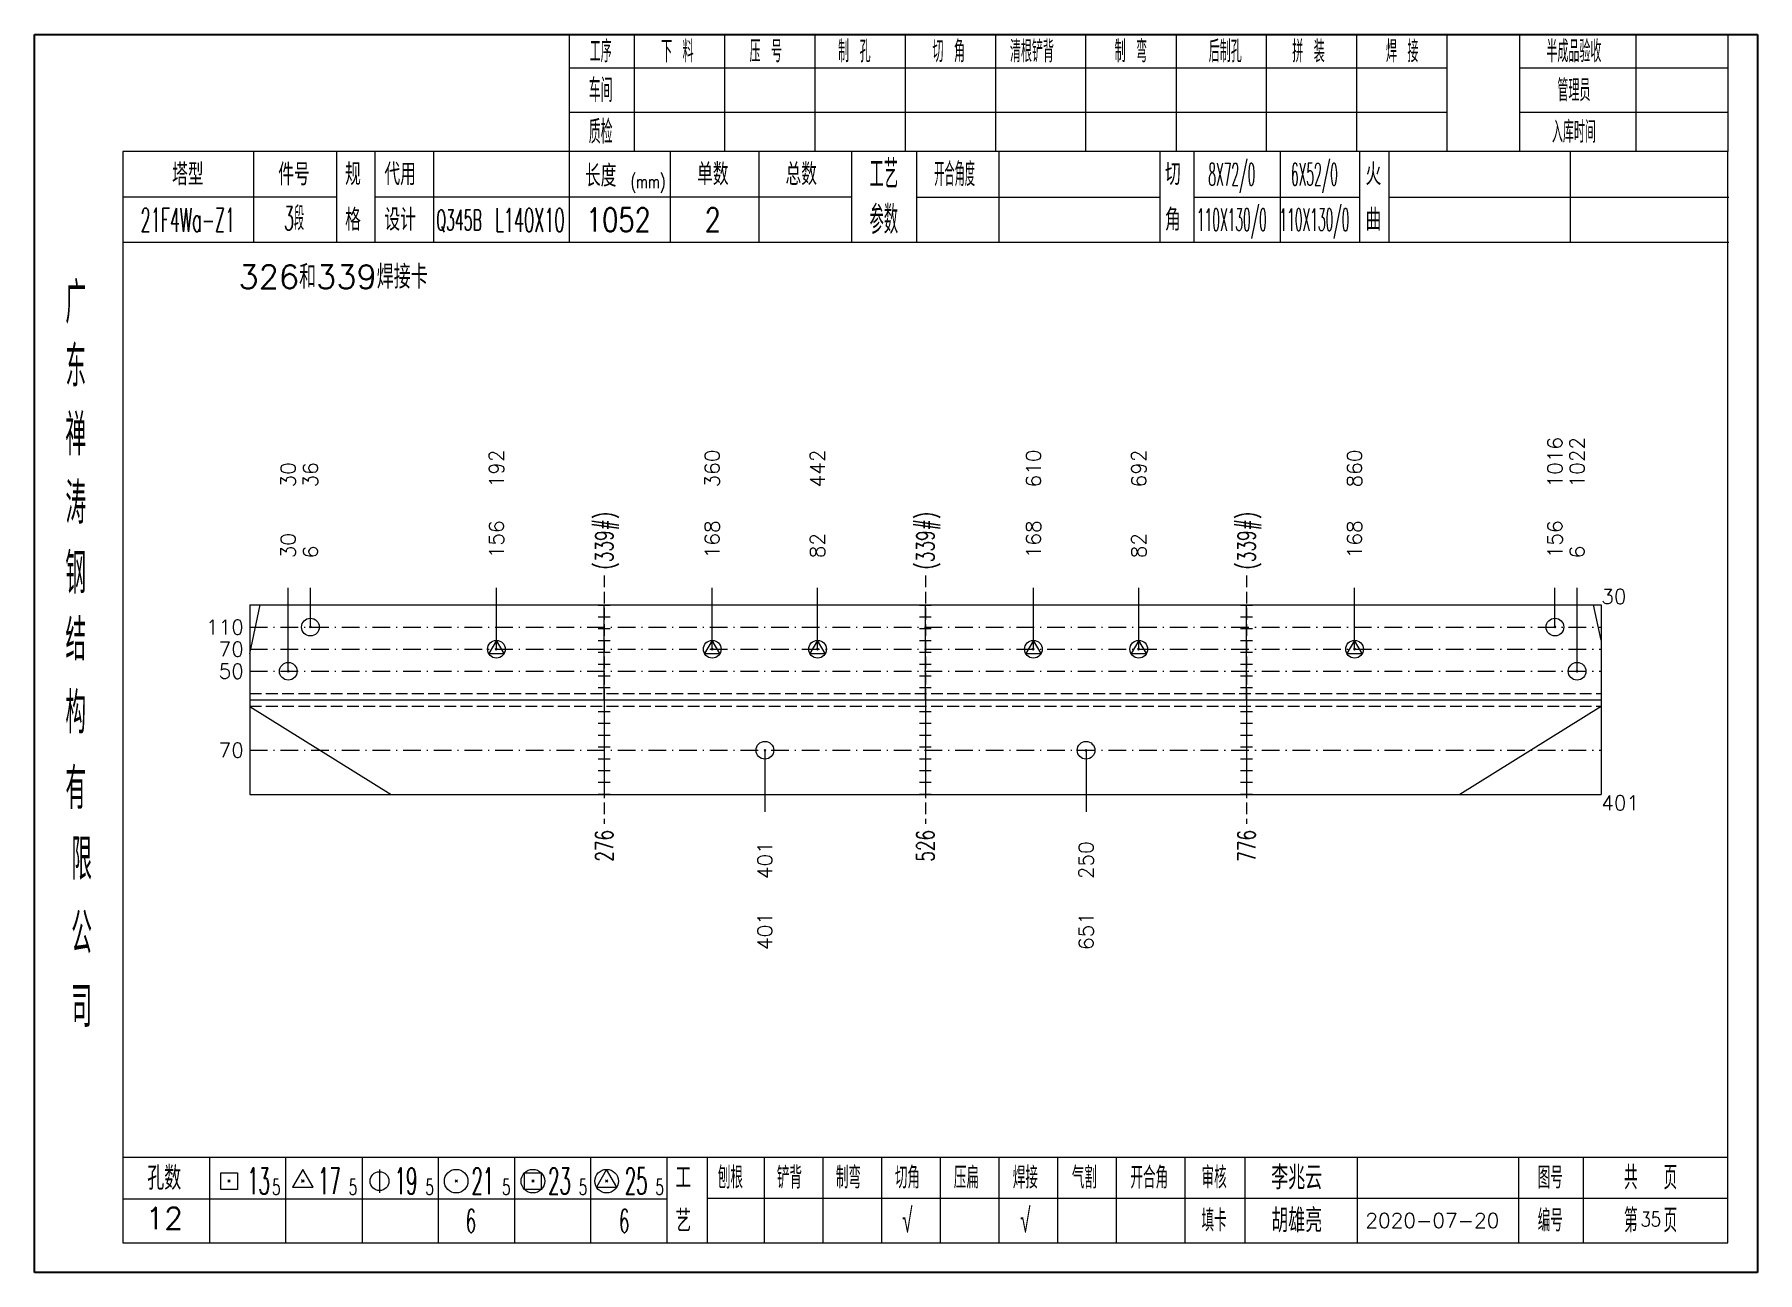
# Model space of a CAD drawing. Extents: x 1310 to 15542, y -76 to 8381.
# Drawn here: x 12441 to 12733.1, y 4373.7 to 4583.7 of the extents above; entities that cross this region are included whole.
import ezdxf
from ezdxf.enums import TextEntityAlignment as Align

# ---------------------------------------------------------------- set-up
doc = ezdxf.new("R2010")
doc.units = 0
doc.header["$MEASUREMENT"] = 0
doc.linetypes.add('一点画线', pattern=[5.2, 3, -1, 0.2, -1])
doc.linetypes.add('虚线', pattern=[2.75, 2, -0.75])
doc.layers.get('0').update_dxf_attribs({"linetype": 'CONTINUOUS', "lineweight": 25})
for name, color, linetype, lineweight in [('1', 7, 'CONTINUOUS', 25), ('2', 7, 'CONTINUOUS', 25), ('4', 7, 'CONTINUOUS', 25), ('5', 7, 'CONTINUOUS', 25)]:
    doc.layers.add(name, color=color, linetype=linetype, lineweight=lineweight)
doc.styles.get("Standard").update_dxf_attribs({"font": 'simplex.shx', "width": 0.7, "height": 3, "bigfont": 'gbhzfs.shx'})

msp = doc.modelspace()

# ---------------------------------------------------------------- texts
at = {"color": 7, "linetype": 'Continuous', "lineweight": 13}
for s, p in [('1016', (12698.761, 4506.884)), ('1022', (12702.511, 4506.884)), ('30', (12484.006, 4506.884)), ('36', (12487.756, 4506.884)), ('192', (12519.29, 4506.884)), ('360', (12555.881, 4506.884)), ('442', (12573.741, 4506.884)), ('610', (12610.332, 4506.884)), ('692', (12628.192, 4506.884)), ('860', (12664.783, 4506.884))]:
    msp.add_text(s, height=2.5, rotation=90, dxfattribs=at).set_placement(p, align=Align.MIDDLE_LEFT)
at = {"color": 8, "linetype": 'Continuous', "lineweight": 9}
for s, p in [('30', (12484.006, 4494.884)), ('156', (12519.29, 4494.884)), ('168', (12555.881, 4494.884)), ('82', (12573.741, 4494.884)), ('168', (12610.332, 4494.884)), ('82', (12628.192, 4494.884)), ('168', (12664.783, 4494.884)), ('156', (12698.761, 4494.884)), ('6', (12487.756, 4494.884)), ('6', (12702.511, 4494.884))]:
    msp.add_text(s, height=2.5, rotation=90, dxfattribs=at).set_placement(p, align=Align.MIDDLE_LEFT)
at = {"color": 7, "linetype": 'Continuous', "lineweight": 13}
msp.add_text('30', height=2.5, dxfattribs=at).set_placement((12706.602, 4488.384), align=Align.MIDDLE_LEFT)
for s, p in [('110', (12476.472, 4483.206)), ('70', (12476.472, 4479.456)), ('50', (12476.472, 4475.706)), ('70', (12476.472, 4462.313))]:
    msp.add_text(s, height=2.5, dxfattribs=at).set_placement(p, align=Align.MIDDLE_RIGHT)
at = {"layer": '1', "color": 7, "linetype": 'Continuous', "lineweight": 13}
msp.add_text('401', height=2.5, dxfattribs=at).set_placement((12706.602, 4453.384), align=Align.MIDDLE_LEFT)
at = {"layer": '1', "color": 8, "linetype": 'Continuous', "lineweight": 9}
for s, p in [('250', (12619.262, 4446.884)), ('401', (12564.811, 4446.884))]:
    msp.add_text(s, height=2.5, rotation=90, dxfattribs=at).set_placement(p, align=Align.MIDDLE_RIGHT)
at = {"layer": '1', "color": 7, "linetype": 'Continuous', "lineweight": 13}
for s, p in [('401', (12564.811, 4434.884)), ('651', (12619.262, 4434.884))]:
    msp.add_text(s, height=2.5, rotation=90, dxfattribs=at).set_placement(p, align=Align.MIDDLE_RIGHT)
at = {"layer": '2', "color": 7, "linetype": 'Continuous', "lineweight": 13, "width": 0.7}
for p in [(12537.562, 4492.956), (12592.013, 4492.956), (12646.464, 4492.956)]:
    msp.add_text('(339#)', height=3, rotation=90, dxfattribs=at).set_placement(p, align=Align.MIDDLE_LEFT)
for s, p in [('276', (12537.562, 4448.813)), ('526', (12592.013, 4448.813)), ('776', (12646.464, 4448.813))]:
    msp.add_text(s, height=3, rotation=90, dxfattribs=at).set_placement(p, align=Align.MIDDLE_RIGHT)
at = {"layer": '4', "color": 1, "linetype": 'Continuous', "lineweight": 25}
for s, height, width, p in [('工序', 3.7, 0.7, (12536.972, 4580.841)), ('下 料', 3.7, 0.7, (12549.972, 4580.841)), ('压 号', 3.7, 0.7, (12564.972, 4580.841)), ('制 孔', 3.7, 0.7, (12579.972, 4580.841)), ('切 角', 3.7, 0.7, (12595.972, 4580.841)), ('清根铲背 ', 3.7, 0.7, (12610.972, 4580.841)), (' 制 弯', 3.7, 0.7, (12625.972, 4580.841)), (' 后制孔', 3.7, 0.7, (12641.972, 4580.841)), ('拼 装', 3.7, 0.7, (12656.972, 4580.841)), (' 焊 接', 3.7, 0.7, (12671.972, 4580.841)), ('半成品验收', 3.7, 0.7, (12701.972, 4580.841)), ('车间', 4, 0.7, (12536.972, 4574.241)), ('管理员', 3.7, 0.7, (12701.972, 4574.241)), ('质检', 4, 0.7, (12536.972, 4567.181)), ('入库时间', 3.7, 0.7, (12701.972, 4567.181)), ('(mm)', 2.24, 0.7, (12544.972, 4558.741)), ('工艺', 4.8, 0.7, (12584.972, 4560.001)), ('开合角度', 4, 0.6, (12596.972, 4560.001)), ('8X72/0', 3.8, 0.4, (12643.972, 4560.001)), ('6X52/0', 3.8, 0.4, (12657.972, 4560.001)), ('3段', 4, 0.5, (12484.972, 4552.511)), ('参数', 4.8, 0.7, (12584.972, 4552.291)), ('110X130/0', 3.8, 0.4, (12643.972, 4552.291)), ('110X130/0', 3.8, 0.4, (12657.972, 4552.291)), ('21F4Wa-Z1', 4, 0.5, (12466.972, 4552.261)), ('Q345B', 3.5, 0.5, (12512.972, 4552.241)), ('L140X10', 4, 0.5, (12524.972, 4552.241)), ('1052', 4, 0.8, (12539.972, 4552.291)), ('2', 4, 0.8, (12555.972, 4552.291)), ('广', 6.96, 0.7, (12447.972, 4538.211)), ('东', 6.96, 0.7, (12447.972, 4527.421)), ('禅', 6.96, 0.7, (12447.972, 4515.831)), ('涛', 6.96, 0.7, (12447.972, 4504.231)), ('钢', 6.96, 0.7, (12447.972, 4492.341)), ('结', 6.96, 0.7, (12447.972, 4481.031)), ('构', 6.96, 0.7, (12447.972, 4468.651)), ('有', 6.96, 0.7, (12447.972, 4455.841)), ('限', 6.96, 0.7, (12448.972, 4443.841)), ('公', 6.96, 0.7, (12448.972, 4431.301)), ('司', 6.96, 0.7, (12448.972, 4418.821)), ('13', 4.47, 0.5, (12478.972, 4389.241)), ('17', 4.47, 0.5, (12490.972, 4389.241)), ('19', 4.47, 0.5, (12503.972, 4389.241)), ('21', 4.47, 0.5, (12516.972, 4389.241)), ('23', 4.47, 0.5, (12529.972, 4389.241)), ('25', 4.47, 0.5, (12542.972, 4389.241)), ('刨根', 3.7, 0.8, (12558.972, 4389.841)), ('铲背', 3.7, 0.8, (12568.972, 4389.841)), ('制弯', 3.7, 0.8, (12578.972, 4389.841)), ('切角', 3.7, 0.8, (12588.972, 4389.841)), ('压扁', 3.7, 0.8, (12598.972, 4389.841)), ('焊接', 3.7, 0.8, (12608.972, 4389.841)), ('气割', 3.7, 0.8, (12618.972, 4389.841)), ('开合角', 3.7, 0.8, (12629.972, 4389.841)), ('审核', 3.7, 0.8, (12640.972, 4389.841)), ('图号', 3.7, 0.8, (12697.972, 4389.841)), ('共  页', 4, 0.8, (12714.972, 4389.841)), ('5', 2.68, 0.6, (12481.972, 4388.241)), ('5', 2.68, 0.6, (12494.972, 4388.241)), ('5', 2.68, 0.6, (12507.972, 4388.241)), ('5', 2.68, 0.6, (12520.972, 4388.241)), ('5', 2.68, 0.6, (12533.972, 4388.241)), ('5', 2.68, 0.6, (12546.972, 4388.241)), ('√', 4, 0.6, (12588.972, 4382.571)), ('√', 4, 0.6, (12608.972, 4382.571)), ('第  页', 4, 0.8, (12714.972, 4382.571)), ('6', 4, 0.5, (12514.972, 4382.491)), ('6', 4, 0.5, (12540.972, 4382.491)), ('填卡', 3.7, 0.8, (12640.972, 4382.571)), ('编号', 3.7, 0.8, (12697.972, 4382.571))]:
    msp.add_text(s, height=height, dxfattribs=dict(at, width=width)).set_placement(p, align=Align.MIDDLE_CENTER)
for s, height, p in [('塔型', 3.7, (12466.972, 4559.971)), ('件号', 3.7, (12484.972, 4559.971)), ('规', 3.7, (12494.972, 4560.001)), ('代用', 3.7, (12502.972, 4560.001)), ('长度', 3.7, (12536.972, 4559.741)), ('单数', 3.7, (12555.972, 4560.001)), ('总数', 3.7, (12570.972, 4560.001)), ('切', 3.7, (12633.972, 4560.001)), ('火', 3.7, (12667.972, 4560.001)), ('格', 3.7, (12494.972, 4552.291)), ('设计', 3.7, (12502.972, 4552.291)), ('角', 3.7, (12633.972, 4552.291)), ('曲', 3.7, (12667.972, 4552.291)), ('孔数', 4, (12462.972, 4389.761)), ('工', 3.7, (12550.972, 4389.841)), ('李兆云', 4, (12654.972, 4389.841)), ('胡雄亮', 4, (12654.972, 4382.571)), ('12', 3.7, (12462.972, 4382.931)), ('艺', 3.7, (12550.972, 4382.491)), ('2020-07-20', 2.5, (12677.972, 4382.571))]:
    msp.add_text(s, height=height, dxfattribs=at).set_placement(p, align=Align.MIDDLE_CENTER)
at = {"layer": '4', "color": 4, "linetype": 'Continuous', "lineweight": 25}
msp.add_text('326和339焊接卡', height=4, dxfattribs=at).set_placement((12491.607, 4542.611), align=Align.MIDDLE_CENTER)
at = {"layer": '4', "color": 6, "linetype": 'Continuous', "lineweight": 25, "width": 0.8}
msp.add_text('35', height=2.5, dxfattribs=at).set_placement((12714.997, 4382.799), align=Align.MIDDLE_CENTER)

# ---------------------------------------------------------------- blocks, each defined once
blk = doc.blocks.new('孔21.5')
at = {"layer": '5', "color": 7, "linetype": 'Continuous', "lineweight": 13}
for p, q in [((-0.1, -0.1), (0.1, 0.1)), ((0.1, -0.1), (-0.1, 0.1))]:
    blk.add_line(p, q, dxfattribs=at)
blk.add_circle((0, 0), 1, dxfattribs=at)
blk = doc.blocks.new('孔25.5')
at = {"layer": '5', "color": 7, "linetype": 'Continuous', "lineweight": 13}
for p, q in [((0, 1), (-0.866, -0.5)), ((-0.1, -0.1), (0.1, 0.1)), ((0.1, -0.1), (-0.1, 0.1)), ((0.866, -0.5), (0, 1)), ((-0.866, -0.5), (0.866, -0.5))]:
    blk.add_line(p, q, dxfattribs=at)
blk.add_circle((0, 0), 1, dxfattribs=at)
blk = doc.blocks.new('CTJGK')
at = {"color": 6, "linetype": 'Continuous'}
for p, q in [((0, 209.97), (292.13, 209.97)), ((0, 0), (0, 209.97)), ((292.13, 209.97), (292.13, 0)), ((292.13, 0), (0, 0))]:
    blk.add_line(p, q, dxfattribs=at)

# ---------------------------------------------------------------- linework, layer by layer
at = {"color": 7, "linetype": 'Continuous', "lineweight": 13}
for p, q in [((12484.006, 4475.706), (12484.006, 4489.884)), ((12487.756, 4483.206), (12487.756, 4489.884)), ((12519.29, 4479.456), (12519.29, 4489.884)), ((12555.881, 4479.456), (12555.881, 4489.884)), ((12573.741, 4479.456), (12573.741, 4489.884)), ((12610.332, 4479.456), (12610.332, 4489.884)), ((12628.192, 4479.456), (12628.192, 4489.884)), ((12664.783, 4479.456), (12664.783, 4489.884)), ((12698.761, 4483.206), (12698.761, 4489.884)), ((12702.511, 4475.706), (12702.511, 4489.884)), ((12477.472, 4478.69), (12479.214, 4486.956)), ((12706.602, 4480.986), (12705.295, 4486.956)), ((12477.472, 4469.736), (12501.43, 4454.813)), ((12706.602, 4469.736), (12682.643, 4454.813)), ((12564.811, 4462.313), (12564.811, 4451.884)), ((12619.262, 4462.313), (12619.262, 4451.884))]:
    msp.add_line(p, q, dxfattribs=at)
at = {"color": 7, "linetype": 'Continuous', "lineweight": 18}
for p, q in [((12477.472, 4486.956), (12477.472, 4454.813)), ((12477.472, 4486.956), (12706.602, 4486.956)), ((12706.602, 4486.956), (12706.602, 4454.813)), ((12477.472, 4470.884), (12706.602, 4470.884))]:
    msp.add_line(p, q, dxfattribs=at)
at = {"color": 3, "linetype": '一点画线', "lineweight": 13}
for p, q in [((12477.472, 4483.206), (12706.602, 4483.206)), ((12477.472, 4479.456), (12706.602, 4479.456)), ((12477.472, 4475.706), (12706.602, 4475.706)), ((12477.472, 4462.313), (12706.602, 4462.313))]:
    msp.add_line(p, q, dxfattribs=at)
at = {"color": 1, "linetype": '虚线', "lineweight": 18}
for p, q in [((12477.472, 4471.956), (12706.602, 4471.956)), ((12477.472, 4469.813), (12706.602, 4469.813))]:
    msp.add_line(p, q, dxfattribs=at)
at = {"layer": '1', "color": 7, "linetype": 'Continuous', "lineweight": 18}
msp.add_line((12477.472, 4454.813), (12706.602, 4454.813), dxfattribs=at)
at = {"layer": '2', "color": 216, "linetype": '虚线', "lineweight": 13}
for p, q in [((12537.562, 4491.956), (12537.562, 4449.813)), ((12592.013, 4491.956), (12592.013, 4449.813)), ((12646.464, 4491.956), (12646.464, 4449.813))]:
    msp.add_line(p, q, dxfattribs=at)
at = {"layer": '2', "color": 7, "linetype": 'Continuous', "lineweight": 13}
for p, q in [((12538.562, 4486.884), (12536.562, 4486.884)), ((12538.562, 4484.884), (12536.562, 4484.884)), ((12537.562, 4470.884), (12537.562, 4486.956)), ((12593.013, 4486.884), (12591.013, 4486.884)), ((12593.013, 4484.884), (12591.013, 4484.884)), ((12592.013, 4470.884), (12592.013, 4486.956)), ((12647.464, 4486.884), (12645.464, 4486.884)), ((12647.464, 4484.884), (12645.464, 4484.884)), ((12646.464, 4470.884), (12646.464, 4486.956)), ((12538.562, 4482.884), (12536.562, 4482.884)), ((12593.013, 4482.884), (12591.013, 4482.884)), ((12647.464, 4482.884), (12645.464, 4482.884)), ((12538.562, 4480.884), (12536.562, 4480.884)), ((12538.562, 4478.884), (12536.562, 4478.884)), ((12593.013, 4480.884), (12591.013, 4480.884)), ((12593.013, 4478.884), (12591.013, 4478.884)), ((12647.464, 4480.884), (12645.464, 4480.884)), ((12647.464, 4478.884), (12645.464, 4478.884)), ((12538.562, 4476.884), (12536.562, 4476.884)), ((12593.013, 4476.884), (12591.013, 4476.884)), ((12647.464, 4476.884), (12645.464, 4476.884)), ((12538.562, 4474.884), (12536.562, 4474.884)), ((12538.562, 4472.884), (12536.562, 4472.884)), ((12593.013, 4474.884), (12591.013, 4474.884)), ((12593.013, 4472.884), (12591.013, 4472.884)), ((12647.464, 4474.884), (12645.464, 4474.884)), ((12647.464, 4472.884), (12645.464, 4472.884)), ((12537.562, 4470.884), (12537.562, 4454.813)), ((12592.013, 4470.884), (12592.013, 4454.813)), ((12646.464, 4470.884), (12646.464, 4454.813)), ((12536.562, 4468.884), (12538.562, 4468.884)), ((12536.562, 4466.884), (12538.562, 4466.884)), ((12591.013, 4468.884), (12593.013, 4468.884)), ((12591.013, 4466.884), (12593.013, 4466.884)), ((12645.464, 4468.884), (12647.464, 4468.884)), ((12645.464, 4466.884), (12647.464, 4466.884)), ((12536.562, 4464.884), (12538.562, 4464.884)), ((12591.013, 4464.884), (12593.013, 4464.884)), ((12645.464, 4464.884), (12647.464, 4464.884)), ((12536.562, 4462.884), (12538.562, 4462.884)), ((12536.562, 4460.884), (12538.562, 4460.884)), ((12591.013, 4462.884), (12593.013, 4462.884)), ((12591.013, 4460.884), (12593.013, 4460.884)), ((12645.464, 4462.884), (12647.464, 4462.884)), ((12645.464, 4460.884), (12647.464, 4460.884)), ((12536.562, 4458.884), (12538.562, 4458.884)), ((12591.013, 4458.884), (12593.013, 4458.884)), ((12645.464, 4458.884), (12647.464, 4458.884)), ((12536.562, 4456.884), (12538.562, 4456.884)), ((12591.013, 4456.884), (12593.013, 4456.884)), ((12645.464, 4456.884), (12647.464, 4456.884)), ((12536.562, 4454.884), (12538.562, 4454.884)), ((12591.013, 4454.884), (12593.013, 4454.884)), ((12645.464, 4454.884), (12647.464, 4454.884))]:
    msp.add_line(p, q, dxfattribs=at)
at = {"layer": '4', "color": 1, "linetype": 'Continuous', "lineweight": 18}
for p, q in [((12440.972, 4583.711), (12440.972, 4373.741)), ((12733.102, 4583.711), (12440.972, 4583.711)), ((12531.602, 4583.711), (12531.602, 4563.871)), ((12542.632, 4583.711), (12542.632, 4563.851)), ((12557.942, 4583.711), (12557.942, 4563.851)), ((12573.262, 4583.711), (12573.262, 4563.851)), ((12588.572, 4583.711), (12588.572, 4563.851)), ((12603.882, 4583.711), (12603.882, 4563.851)), ((12619.192, 4583.711), (12619.192, 4563.851)), ((12634.512, 4583.711), (12634.512, 4563.851)), ((12649.822, 4583.711), (12649.822, 4563.851)), ((12665.132, 4583.711), (12665.132, 4563.851)), ((12680.442, 4583.711), (12680.442, 4563.871)), ((12680.442, 4583.711), (12680.442, 4563.851)), ((12692.722, 4583.711), (12692.722, 4563.851)), ((12712.472, 4583.711), (12712.472, 4563.851)), ((12728.052, 4583.711), (12728.052, 4563.851)), ((12733.102, 4553.911), (12733.102, 4583.711)), ((12680.442, 4577.981), (12531.602, 4577.981)), ((12728.052, 4577.981), (12692.722, 4577.981)), ((12680.442, 4570.501), (12531.602, 4570.501)), ((12728.052, 4570.501), (12692.722, 4570.501)), ((12455.982, 4563.851), (12455.982, 4378.791)), ((12728.052, 4563.851), (12455.982, 4563.851)), ((12478.102, 4563.861), (12478.102, 4548.441)), ((12492.252, 4548.441), (12492.252, 4563.851)), ((12498.752, 4548.441), (12498.752, 4563.851)), ((12508.622, 4563.851), (12508.622, 4548.441)), ((12531.602, 4563.871), (12531.602, 4548.441)), ((12548.722, 4563.851), (12548.722, 4548.441)), ((12563.772, 4563.851), (12563.772, 4548.441)), ((12579.472, 4563.851), (12579.472, 4548.441)), ((12590.532, 4563.851), (12590.532, 4548.441)), ((12604.482, 4563.851), (12604.482, 4548.441)), ((12631.782, 4563.851), (12631.782, 4548.441)), ((12637.542, 4563.851), (12637.542, 4548.441)), ((12652.162, 4563.851), (12652.162, 4548.441)), ((12665.622, 4563.851), (12665.622, 4548.441)), ((12670.612, 4563.851), (12670.612, 4548.441)), ((12701.352, 4563.851), (12701.352, 4548.441)), ((12728.052, 4378.791), (12728.052, 4563.851)), ((12492.252, 4556.091), (12455.982, 4556.091)), ((12579.472, 4556.141), (12498.752, 4556.141)), ((12590.532, 4556.141), (12631.782, 4556.141)), ((12637.542, 4556.141), (12665.622, 4556.141)), ((12670.612, 4556.141), (12728.232, 4556.141)), ((12733.102, 4373.741), (12733.102, 4553.911)), ((12728.232, 4548.441), (12455.982, 4548.441)), ((12455.982, 4393.321), (12728.052, 4393.321)), ((12470.672, 4393.321), (12470.672, 4378.791)), ((12483.602, 4378.791), (12483.602, 4393.321)), ((12496.532, 4393.321), (12496.532, 4378.791)), ((12509.452, 4378.791), (12509.452, 4393.321)), ((12522.382, 4393.321), (12522.382, 4378.791)), ((12535.312, 4378.791), (12535.312, 4393.321)), ((12548.232, 4378.791), (12548.232, 4393.321)), ((12555.102, 4378.791), (12555.102, 4393.321)), ((12564.762, 4378.791), (12564.762, 4393.321)), ((12574.702, 4378.791), (12574.702, 4393.321)), ((12584.642, 4378.791), (12584.642, 4393.321)), ((12594.592, 4378.791), (12594.592, 4393.321)), ((12604.532, 4378.791), (12604.532, 4393.321)), ((12614.472, 4378.791), (12614.472, 4393.321)), ((12624.422, 4378.791), (12624.422, 4393.321)), ((12636.062, 4378.791), (12636.062, 4393.321)), ((12646.212, 4378.791), (12646.212, 4393.321)), ((12665.272, 4378.791), (12665.272, 4393.321)), ((12692.652, 4378.791), (12692.652, 4393.321)), ((12703.612, 4378.791), (12703.612, 4393.321)), ((12548.232, 4386.191), (12455.982, 4386.191)), ((12555.062, 4386.351), (12728.052, 4386.351)), ((12455.982, 4378.791), (12728.052, 4378.791)), ((12440.972, 4373.741), (12733.102, 4373.741))]:
    msp.add_line(p, q, dxfattribs=at)
at = {"layer": '4', "color": 7, "linetype": 'Continuous', "lineweight": 13}
for p, q in [((12486.472, 4391.241), (12484.74, 4388.241)), ((12488.204, 4388.241), (12486.472, 4391.241)), ((12499.472, 4391.241), (12499.472, 4387.241)), ((12537.972, 4391.241), (12536.24, 4388.241)), ((12539.704, 4388.241), (12537.972, 4391.241)), ((12472.558, 4387.827), (12472.558, 4390.655)), ((12472.558, 4390.655), (12475.386, 4390.655)), ((12475.386, 4387.827), (12472.558, 4387.827)), ((12473.772, 4389.041), (12474.172, 4389.441)), ((12474.172, 4389.041), (12473.772, 4389.441)), ((12475.386, 4390.655), (12475.386, 4387.827)), ((12484.74, 4388.241), (12488.204, 4388.241)), ((12486.272, 4389.041), (12486.672, 4389.441)), ((12486.672, 4389.041), (12486.272, 4389.441)), ((12512.272, 4389.041), (12512.672, 4389.441)), ((12512.672, 4389.041), (12512.272, 4389.441)), ((12524.058, 4387.827), (12524.058, 4390.655)), ((12524.058, 4390.655), (12526.886, 4390.655)), ((12526.886, 4387.827), (12524.058, 4387.827)), ((12525.272, 4389.041), (12525.672, 4389.441)), ((12525.672, 4389.041), (12525.272, 4389.441)), ((12526.886, 4390.655), (12526.886, 4387.827)), ((12536.24, 4388.241), (12539.704, 4388.241)), ((12537.772, 4389.041), (12538.172, 4389.441)), ((12538.172, 4389.041), (12537.772, 4389.441))]:
    msp.add_line(p, q, dxfattribs=at)
for centre, radius in [((12499.472, 4389.241), 1.6), ((12512.472, 4389.241), 2), ((12525.472, 4389.241), 2), ((12537.972, 4389.241), 2)]:
    msp.add_circle(centre, radius, dxfattribs=at)

# ---------------------------------------------------------------- block references
at = {"color": 0, "linetype": 'Continuous'}
msp.add_blockref('CTJGK', (12440.972, 4373.741), dxfattribs=at)
at = {"color": 8, "linetype": 'Continuous', "lineweight": 9, "xscale": 1.5, "yscale": 1.5, "zscale": 1.5}
for name, p in [('孔21.5', (12487.756, 4483.206)), ('孔21.5', (12698.761, 4483.206)), ('孔25.5', (12519.29, 4479.456)), ('孔25.5', (12555.881, 4479.456)), ('孔25.5', (12573.741, 4479.456)), ('孔25.5', (12610.332, 4479.456)), ('孔25.5', (12628.192, 4479.456)), ('孔25.5', (12664.783, 4479.456)), ('孔21.5', (12484.006, 4475.706)), ('孔21.5', (12702.511, 4475.706))]:
    msp.add_blockref(name, p, dxfattribs=at)
at = {"layer": '1', "color": 8, "linetype": 'Continuous', "lineweight": 9, "xscale": 1.5, "yscale": 1.5, "zscale": 1.5}
for p in [(12564.811, 4462.313), (12619.262, 4462.313)]:
    msp.add_blockref('孔21.5', p, dxfattribs=at)

msp.set_redraw_order([(e.dxf.handle, doc.entitydb.next_handle()) for e in msp.query("TEXT MTEXT ATTDEF DIMENSION ARC_DIMENSION")])  # texts and dimensions are drawn at this point

doc.saveas('drawing.dxf')
